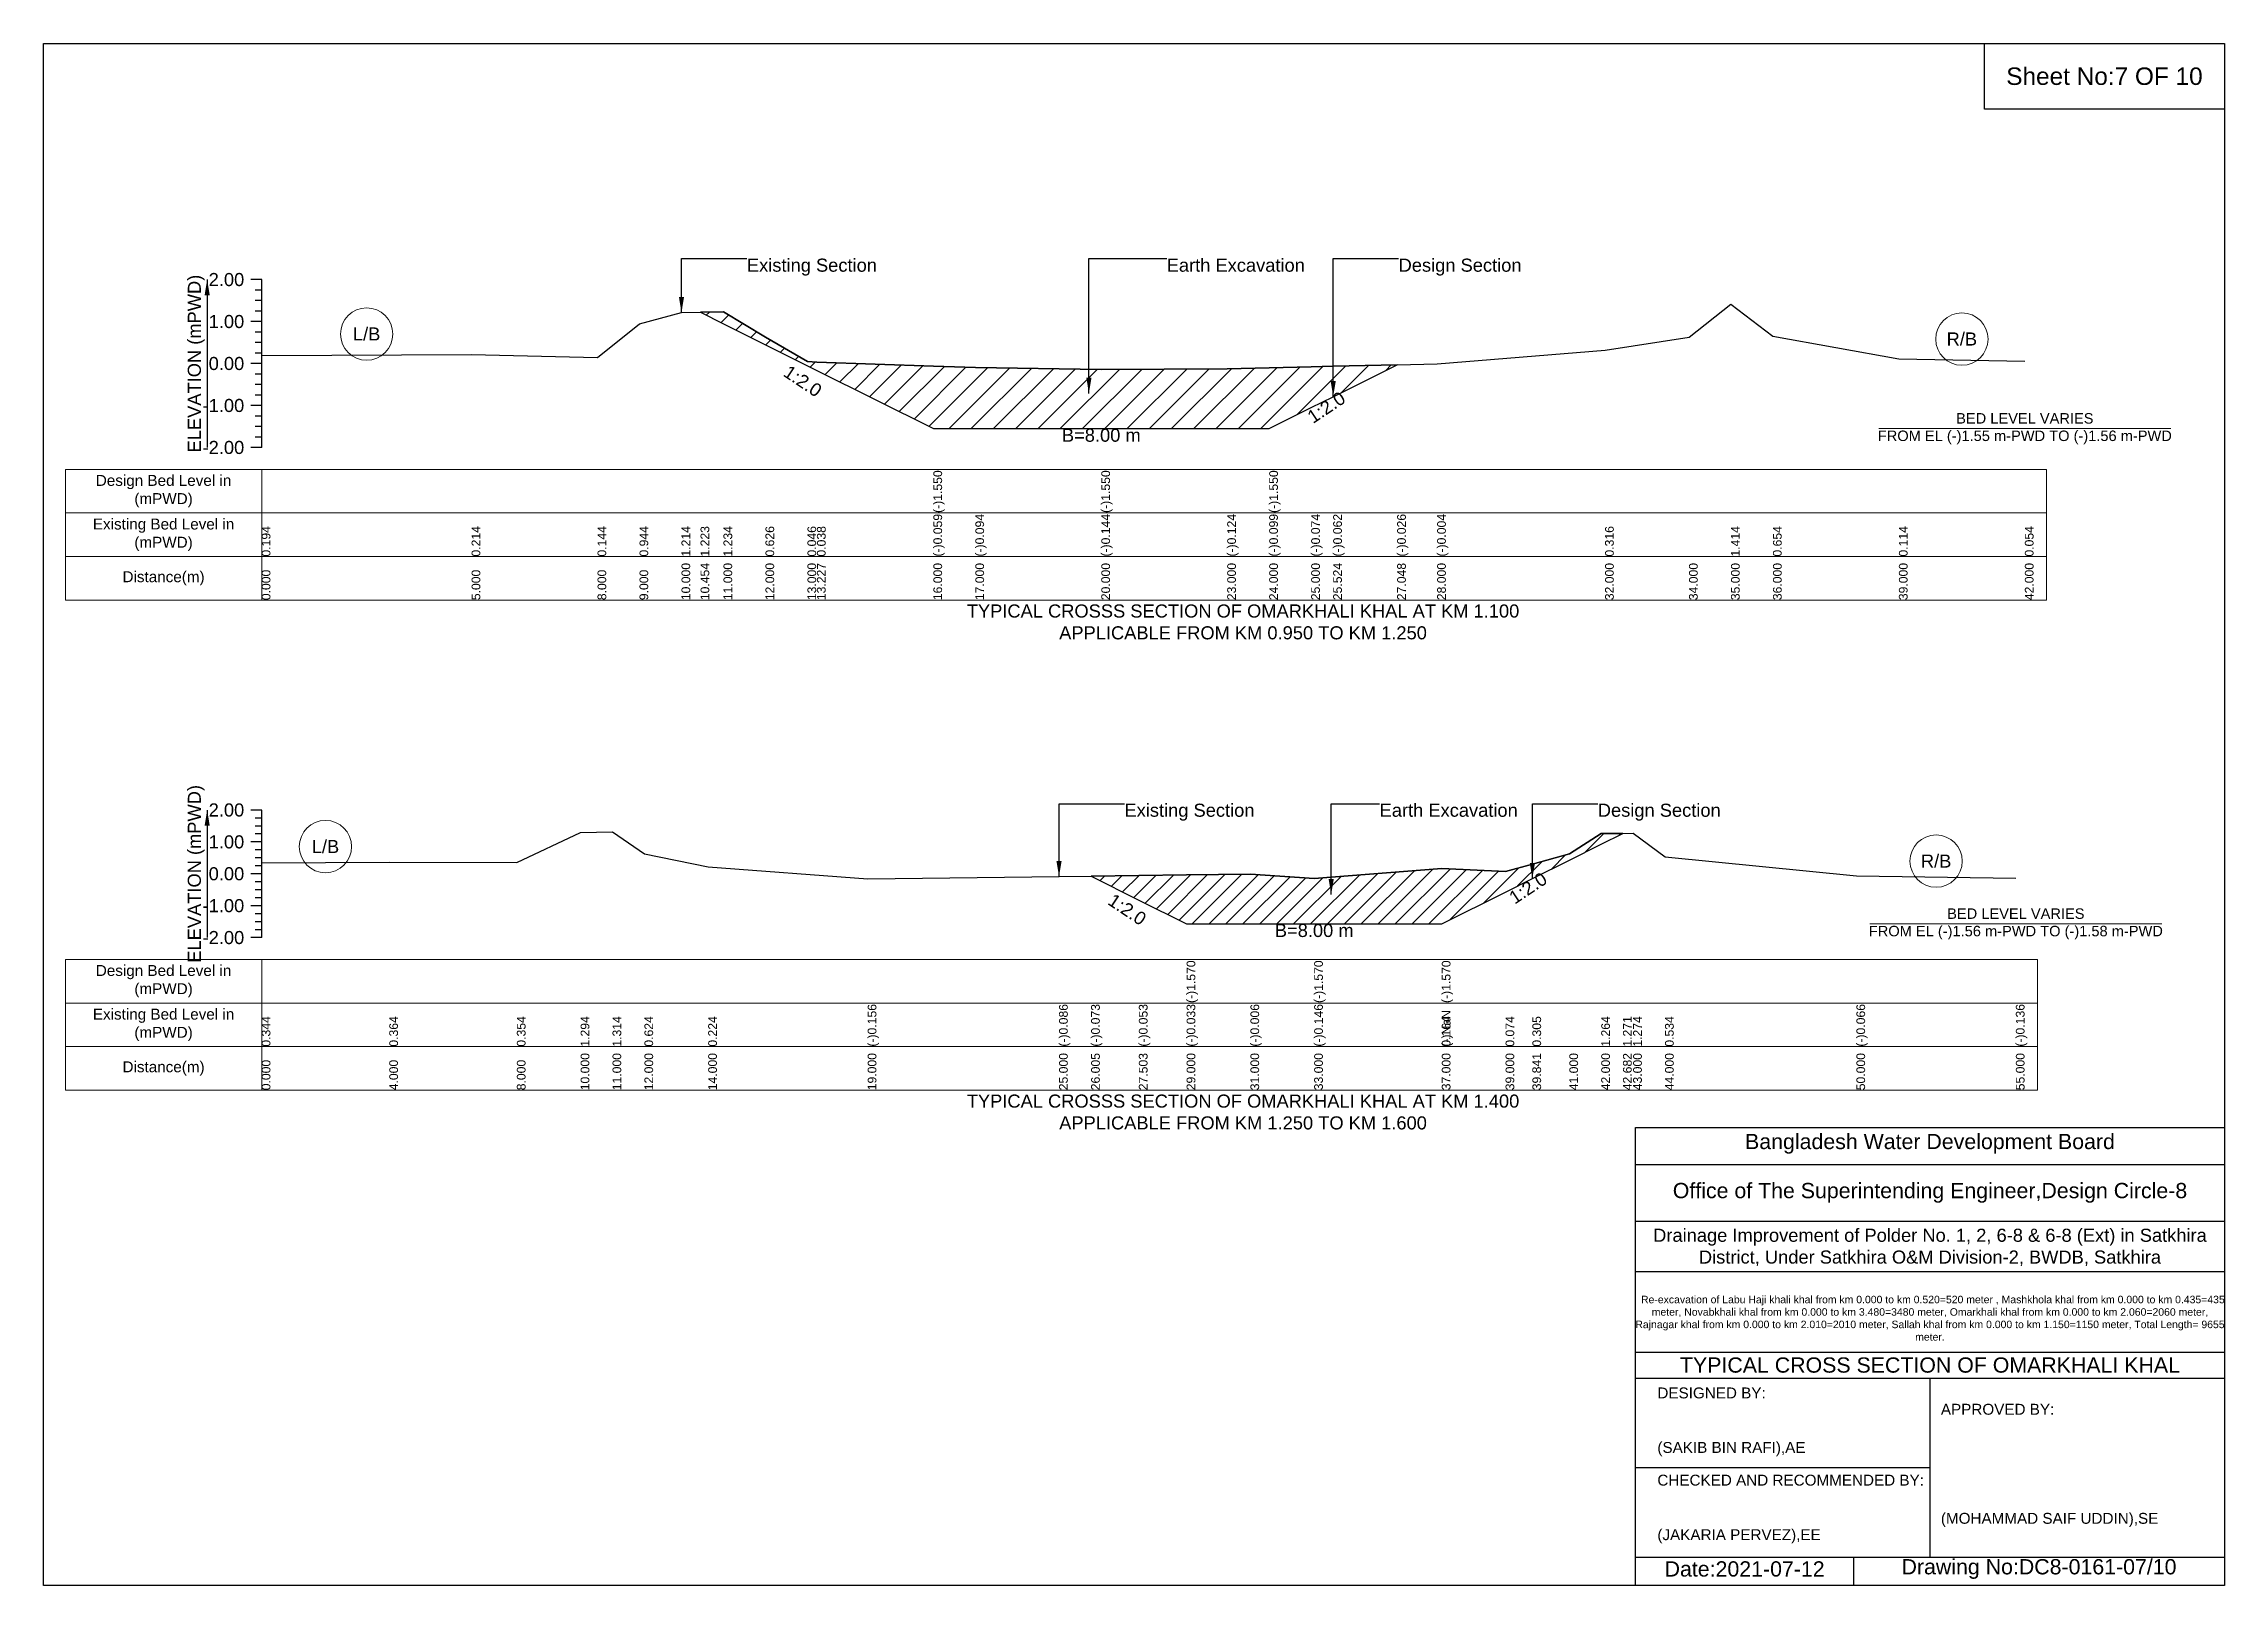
# Model space of a CAD drawing. Header units: inches. Extents: x 91000 to 648000, y -5656 to 141.
# Drawn here: x 430000 to 438000, y -5656 to 0 of the extents above; entities that cross this region are included whole.
import ezdxf

# ---------------------------------------------------------------- set-up
doc = ezdxf.new("R2010")
doc.units = ezdxf.units.IN
doc.header["$LTSCALE"] = 7
doc.header["$MEASUREMENT"] = 0
for name, color, linetype, lineweight in [('Cross section Data Border', 7, 'Continuous', 9), ('Cross Section Labels', 7, 'Continuous', 9), ('Existing_Bed_Level for Xsection', 7, 'Continuous', 25)]:
    doc.layers.add(name, color=color, linetype=linetype, lineweight=lineweight)
doc.styles.get("Standard").update_dxf_attribs({"font": 'arial.ttf'})
doc.dimstyles.get("Standard").update_dxf_attribs({"dimtxt": 0.18, "dimasz": 0.18, "dimexe": 0.18, "dimexo": 0.0625, "dimgap": 0.09, "dimtad": 0, "dimtih": 1, "dimtoh": 1, "dimdec": 4, "dimzin": 0, "dimdsep": 46, "dimtxsty": 'Standard', "dimcen": 0.09, "dimadec": 0, "dimazin": 0, "dimtfac": 1, "dimtdec": 4, "dimtofl": 0, "dimtmove": 0, "dimatfit": 3, "dimfxl": 1, "dimtolj": 1, "dimtzin": 0, "dimarcsym": 0})

msp = doc.modelspace()

# ---------------------------------------------------------------- texts
at = {"attachment_point": 5}
for s, insert, char_height in [('Sheet No:7 OF 10', (437560, -120), 64), ('Bangladesh Water Development Board', (436920, -4036), 56), ('Office of The Superintending Engineer,Design Circle-8', (436920, -4216), 56)]:
    msp.add_mtext(s, dxfattribs=dict(at, insert=insert, char_height=char_height))
for s, insert, char_height, width, attachment_point in [('Drainage Improvement of Polder No. 1, 2, 6-8 & 6-8 (Ext) in Satkhira District, Under Satkhira O&M Division-2, BWDB, Satkhira', (436920, -4416), 48, 2240, 5), ('  Re-excavation of Labu Haji khali khal from km 0.000 to km 0.520=520 meter , Mashkhola khal from km 0.000 to km 0.435=435 meter, Novabkhali khal from km 0.000 to km 3.480=3480 meter, Omarkhali khal from km 0.000 to km 2.060=2060 meter, Rajnagar khal from km 0.000 to km 2.010=2010 meter, Sallah khal from km 0.000 to km 1.150=1150 meter, Total Length= 9655 meter. ', (436920, -4676), 27.4148, 2160, 5), ('TYPICAL CROSS SECTION OF OMARKHALI KHAL', (436920, -4848), 56, 2240, 5), ('DESIGNED BY:^J^J^J(SAKIB BIN RAFI),AE', (435920, -5056), 40, 1120, 4), ('APPROVED BY:^J^J^J^J^J^J(MOHAMMAD SAIF UDDIN),SE', (436960, -5216), 40, 1120, 4), ('CHECKED AND RECOMMENDED BY:^J^J^J(JAKARIA PERVEZ),EE', (435920, -5376), 40, 1120, 4), ('Date:2021-07-12', (436240, -5596), 56, 1120, 5), ('Drawing No:DC8-0161-07/10', (437320, -5596), 56, 1760, 5)]:
    msp.add_mtext(s, dxfattribs=dict(insert=insert, char_height=char_height, width=width, attachment_point=attachment_point))
at = {"layer": 'Cross section Data Border', "char_height": 40, "width": 640, "attachment_point": 5}
for s, insert in [('Design Bed Level in (mPWD)', (430440, -1641.8)), ('Existing Bed Level in (mPWD)', (430440, -1801.8)), ('Distance(m)', (430440, -1961.8)), ('Design Bed Level in (mPWD)', (430440, -3439.7)), ('Existing Bed Level in (mPWD)', (430440, -3599.7)), ('Distance(m)', (430440, -3759.7))]:
    msp.add_mtext(s, dxfattribs=dict(at, insert=insert))
at = {"layer": 'Cross Section Labels'}
for s, insert, char_height, attachment_point in [('Existing Section', (432580, -788.8), 48, 1), ('Earth Excavation', (434120, -788.8), 48, 1), ('Design Section', (434970.7, -788.8), 48, 1), ('L/B', (431185, -1065.4), 48, 5), ('R/B', (437037, -1083.9), 48, 5), ('BED LEVEL VARIES ^JFROM EL (-)1.55 m-PWD TO (-)1.56 m-PWD', (437268, -1412.5), 38.4, 5), ('B=8.00 m', (433880, -1412.5), 48, 2), ('TYPICAL CROSSS SECTION OF OMARKHALI KHAL AT KM 1.100^JAPPLICABLE FROM KM 0.950 TO KM 1.250', (434400, -2121.8), 48, 5), ('Existing Section', (433965, -2788.3), 48, 1), ('Earth Excavation', (434901, -2788.3), 48, 1), ('Design Section', (435701.4, -2788.3), 48, 1), ('L/B', (431034, -2945.8), 48, 5), ('R/B', (436942.5, -2999.1), 48, 5), ('BED LEVEL VARIES ^JFROM EL (-)1.56 m-PWD TO (-)1.58 m-PWD', (437235, -3229.4), 38.4, 5), ('B=8.00 m', (434661, -3229.4), 48, 2), ('TYPICAL CROSSS SECTION OF OMARKHALI KHAL AT KM 1.400^JAPPLICABLE FROM KM 1.250 TO KM 1.600', (434400, -3919.7), 48, 5)]:
    msp.add_mtext(s, dxfattribs=dict(at, insert=insert, char_height=char_height, attachment_point=attachment_point))
at = {"layer": 'Cross Section Labels', "char_height": 48, "attachment_point": 2}
for insert, rotation in [((432798.4, -1218.2), 326.30993), ((434692.2, -1314.4), 33.69007), ((435432.1, -3077.9), 33.69007), ((433988.6, -3156.5), 326.30993)]:
    msp.add_mtext('1:2.0', dxfattribs=dict(at, insert=insert, rotation=rotation))
at = {"layer": 'Existing_Bed_Level for Xsection', "rotation": 90}
for s, insert, char_height, attachment_point in [('ELEVATION (mPWD)', (430560, -1173.8), 48, 5), ('(-)1.550', (433264, -1721.8), 32, 1), ('(-)1.550', (433880, -1721.8), 32, 1), ('(-)1.550', (434496, -1721.8), 32, 1), ('(-)0.059', (433264, -1881.8), 32, 1), ('(-)0.059', (433264, -1881.8), 32, 1), ('(-)0.059', (433264, -1881.8), 32, 1), ('(-)0.094', (433418, -1881.8), 32, 1), ('(-)0.144', (433880, -1881.8), 32, 1), ('(-)0.144', (433880, -1881.8), 32, 1), ('(-)0.144', (433880, -1881.8), 32, 1), ('(-)0.124', (434342, -1881.8), 32, 1), ('(-)0.099', (434496, -1881.8), 32, 1), ('(-)0.099', (434496, -1881.8), 32, 1), ('(-)0.099', (434496, -1881.8), 32, 1), ('(-)0.074', (434650, -1881.8), 32, 1), ('(-)0.062', (434730.7, -1881.8), 32, 1), ('(-)0.026', (434965.3, -1881.8), 32, 1), ('(-)0.004', (435112, -1881.8), 32, 1), ('0.194', (430800, -1881.8), 32, 1), ('0.214', (431570, -1881.8), 32, 1), ('0.144', (432032, -1881.8), 32, 1), ('0.944', (432186, -1881.8), 32, 1), ('1.214', (432340, -1881.8), 32, 1), ('1.223', (432409.9, -1881.8), 32, 1), ('1.234', (432494, -1881.8), 32, 1), ('0.626', (432648, -1881.8), 32, 1), ('0.626', (432648, -1881.8), 32, 1), ('0.046', (432802, -1881.8), 32, 1), ('0.038', (432836.9, -1881.8), 32, 1), ('0.316', (435728, -1881.8), 32, 1), ('1.414', (436190, -1881.8), 32, 1), ('0.654', (436344, -1881.8), 32, 1), ('0.114', (436806, -1881.8), 32, 1), ('0.054', (437268, -1881.8), 32, 1), ('10.000', (432340, -2041.8), 32, 1), ('10.454', (432409.9, -2041.8), 32, 1), ('11.000', (432494, -2041.8), 32, 1), ('12.000', (432648, -2041.8), 32, 1), ('13.000', (432802, -2041.8), 32, 1), ('13.227', (432836.9, -2041.8), 32, 1), ('16.000', (433264, -2041.8), 32, 1), ('16.000', (433264, -2041.8), 32, 1), ('16.000', (433264, -2041.8), 32, 1), ('17.000', (433418, -2041.8), 32, 1), ('20.000', (433880, -2041.8), 32, 1), ('20.000', (433880, -2041.8), 32, 1), ('20.000', (433880, -2041.8), 32, 1), ('23.000', (434342, -2041.8), 32, 1), ('24.000', (434496, -2041.8), 32, 1), ('24.000', (434496, -2041.8), 32, 1), ('24.000', (434496, -2041.8), 32, 1), ('25.000', (434650, -2041.8), 32, 1), ('25.524', (434730.7, -2041.8), 32, 1), ('27.048', (434965.3, -2041.8), 32, 1), ('28.000', (435112, -2041.8), 32, 1), ('32.000', (435728, -2041.8), 32, 1), ('34.000', (436036, -2041.8), 32, 1), ('35.000', (436190, -2041.8), 32, 1), ('36.000', (436344, -2041.8), 32, 1), ('39.000', (436806, -2041.8), 32, 1), ('42.000', (437268, -2041.8), 32, 1), ('0.000', (430800, -2041.8), 32, 1), ('5.000', (431570, -2041.8), 32, 1), ('8.000', (432032, -2041.8), 32, 1), ('9.000', (432186, -2041.8), 32, 1), ('ELEVATION (mPWD)', (430560, -3045.7), 48, 5), ('(-)1.570', (434193, -3519.7), 32, 1), ('(-)1.570', (434661, -3519.7), 32, 1), ('(-)1.570', (435129, -3519.7), 32, 1), ('0.344', (430800, -3679.7), 32, 1), ('0.364', (431268, -3679.7), 32, 1), ('0.354', (431736, -3679.7), 32, 1), ('1.294', (431970, -3679.7), 32, 1), ('1.314', (432087, -3679.7), 32, 1), ('0.624', (432204, -3679.7), 32, 1), ('0.624', (432204, -3679.7), 32, 1), ('0.224', (432438, -3679.7), 32, 1), ('(-)0.156', (433023, -3679.7), 32, 1), ('(-)0.086', (433725, -3679.7), 32, 1), ('(-)0.073', (433842.6, -3679.7), 32, 1), ('(-)0.053', (434017.8, -3679.7), 32, 1), ('(-)0.033', (434193, -3679.7), 32, 1), ('(-)0.033', (434193, -3679.7), 32, 1), ('(-)0.033', (434193, -3679.7), 32, 1), ('(-)0.006', (434427, -3679.7), 32, 1), ('(-)0.146', (434661, -3679.7), 32, 1), ('(-)0.146', (434661, -3679.7), 32, 1), ('(-)0.146', (434661, -3679.7), 32, 1), ('(-)NaN', (435129, -3679.7), 32, 1), ('0.164', (435129, -3679.7), 32, 1), ('0.164', (435129, -3679.7), 32, 1), ('0.074', (435363, -3679.7), 32, 1), ('0.305', (435461.4, -3679.7), 32, 1), ('1.264', (435714, -3679.7), 32, 1), ('1.271', (435793.8, -3679.7), 32, 1), ('1.274', (435831, -3679.7), 32, 1), ('0.534', (435948, -3679.7), 32, 1), ('(-)0.066', (436650, -3679.7), 32, 1), ('(-)0.136', (437235, -3679.7), 32, 1), ('0.000', (430800, -3839.7), 32, 1), ('4.000', (431268, -3839.7), 32, 1), ('8.000', (431736, -3839.7), 32, 1), ('10.000', (431970, -3839.7), 32, 1), ('11.000', (432087, -3839.7), 32, 1), ('12.000', (432204, -3839.7), 32, 1), ('14.000', (432438, -3839.7), 32, 1), ('19.000', (433023, -3839.7), 32, 1), ('25.000', (433725, -3839.7), 32, 1), ('26.005', (433842.6, -3839.7), 32, 1), ('27.503', (434017.8, -3839.7), 32, 1), ('29.000', (434193, -3839.7), 32, 1), ('29.000', (434193, -3839.7), 32, 1), ('29.000', (434193, -3839.7), 32, 1), ('31.000', (434427, -3839.7), 32, 1), ('33.000', (434661, -3839.7), 32, 1), ('33.000', (434661, -3839.7), 32, 1), ('33.000', (434661, -3839.7), 32, 1), ('37.000', (435129, -3839.7), 32, 1), ('37.000', (435129, -3839.7), 32, 1), ('37.000', (435129, -3839.7), 32, 1), ('39.000', (435363, -3839.7), 32, 1), ('39.841', (435461.4, -3839.7), 32, 1), ('41.000', (435597, -3839.7), 32, 1), ('42.000', (435714, -3839.7), 32, 1), ('42.682', (435793.8, -3839.7), 32, 1), ('43.000', (435831, -3839.7), 32, 1), ('44.000', (435948, -3839.7), 32, 1), ('50.000', (436650, -3839.7), 32, 1), ('55.000', (437235, -3839.7), 32, 1)]:
    msp.add_mtext(s, dxfattribs=dict(at, insert=insert, char_height=char_height, attachment_point=attachment_point))
at = {"layer": 'Existing_Bed_Level for Xsection', "char_height": 48, "attachment_point": 6}
for s, insert in [('2.00', (430736, -865.8)), ('1.00', (430736, -1019.8)), ('0.00', (430736, -1173.8)), ('-1.00', (430736, -1327.8)), ('-2.00', (430736, -1481.8)), ('2.00', (430736, -2811.7)), ('1.00', (430736, -2928.7)), ('0.00', (430736, -3045.7)), ('-1.00', (430736, -3162.7)), ('-2.00', (430736, -3279.7))]:
    msp.add_mtext(s, dxfattribs=dict(at, insert=insert))

# ---------------------------------------------------------------- hatches: boundary and pattern name
at = {"layer": 'Existing_Bed_Level for Xsection'}
h = msp.add_hatch(dxfattribs=at)
h.set_pattern_fill('ANSI31', color=256, scale=462, style=0)
h.paths.add_polyline_path([(432409.9, -985.5), (432494, -1027.5), (432648, -1104.5), (432802, -1181.5), (432836.9, -1199), (433264, -1412.5), (433418, -1412.5), (433880, -1412.5), (434342, -1412.5), (434496, -1412.5), (434650, -1335.5), (434730.7, -1295.2), (434965.3, -1177.9), (434730.7, -1183.3), (434650, -1185.2), (434496, -1189.1), (434342, -1192.9), (433880, -1196), (433418, -1188.3), (433264, -1182.9), (432836.9, -1168), (432802, -1166.7), (432648, -1077.4), (432494, -983.8)])
h = msp.add_hatch(dxfattribs=at)
h.set_pattern_fill('ANSI31', color=256, scale=351, style=0)
h.paths.add_polyline_path([(433842.6, -3054.2), (434017.8, -3141.8), (434193, -3229.4), (434427, -3229.4), (434661, -3229.4), (435129, -3229.4), (435363, -3112.4), (435461.4, -3063.3), (435597, -2995.4), (435714, -2936.9), (435793.8, -2897.1), (435714, -2897.9), (435597, -2972.7), (435461.4, -3010), (435363, -3037.1), (435129, -3026.6), (434661, -3062.8), (434427, -3046.4), (434193, -3049.6), (434017.8, -3051.9)])

# ---------------------------------------------------------------- linework, layer by layer
for points in [[(430000, 0), (438000, 0), (438000, -5656), (430000, -5656)], [(437120, 0), (438000, 0), (438000, -240), (437120, -240)]]:
    msp.add_lwpolyline(points, close=True)
for points in [[(435840, -5656), (435840, -3976), (438000, -3976)], [(435840, -4112), (438000, -4112)], [(435840, -4320), (438000, -4320)], [(435840, -4504), (438000, -4504)], [(435840, -4800), (438000, -4800)], [(435840, -4896), (438000, -4896)], [(436920, -4896), (436920, -5552)], [(435840, -5224), (436920, -5224)], [(435840, -5552), (438000, -5552)], [(436640, -5552), (436640, -5656)]]:
    msp.add_lwpolyline(points)
at = {"layer": 'Cross section Data Border'}
for points in [[(430080, -1561.8), (437348, -1561.8), (437348, -2041.8), (430080, -2041.8)], [(430080, -3359.7), (437315, -3359.7), (437315, -3839.7), (430080, -3839.7)]]:
    msp.add_lwpolyline(points, close=True, dxfattribs=at)
for points in [[(430800, -1561.8), (430800, -2041.8)], [(430080, -1721.8), (437348, -1721.8)], [(430080, -1881.8), (437348, -1881.8)], [(430800, -3359.7), (430800, -3839.7)], [(430080, -3519.7), (437315, -3519.7)], [(430080, -3679.7), (437315, -3679.7)]]:
    msp.add_lwpolyline(points, dxfattribs=at)
at = {"layer": 'Cross Section Labels'}
for points in [[(436732.2, -1412.5), (437803.8, -1412.5)], [(436699.2, -3229.4), (437770.8, -3229.4)]]:
    msp.add_lwpolyline(points, dxfattribs=at)
for centre in [(431185, -1065.4), (437037, -1083.9), (431034, -2945.8), (436942.5, -2999.1)]:
    msp.add_circle(centre, 96, dxfattribs=at)
at = {"layer": 'Existing_Bed_Level for Xsection'}
for points in [[(430800, -865.8), (430760, -865.8)], [(430800, -1481.8), (430800, -1327.8), (430800, -1173.8), (430800, -1019.8), (430800, -865.8)], [(430800, -904.3), (430776, -904.3)], [(430800, -942.8), (430776, -942.8)], [(430800, -1143.9), (431570, -1140.9), (432032, -1151.6), (432186, -1028.4), (432340, -986.9), (432409.9, -985.5), (432494, -983.8), (432648, -1077.4), (432802, -1166.7), (432836.9, -1168), (433264, -1182.9), (433264, -1182.9), (433418, -1188.3), (433880, -1196), (433880, -1196), (434342, -1192.9), (434496, -1189.1), (434496, -1189.1), (434650, -1185.2), (434730.7, -1183.3), (434965.3, -1177.9), (435112, -1174.4), (435728, -1125.2), (436036, -1077.4), (436190, -956.1), (436344, -1073.1), (436806, -1156.3), (437268, -1165.5)], [(430800, -1019.8), (430760, -1019.8)], [(430800, -981.3), (430776, -981.3)], [(430800, -1058.3), (430776, -1058.3)], [(430800, -1096.8), (430776, -1096.8)], [(430800, -1173.8), (430760, -1173.8)], [(430800, -1135.3), (430776, -1135.3)], [(430800, -1212.3), (430776, -1212.3)], [(430800, -1250.8), (430776, -1250.8)], [(430800, -1327.8), (430760, -1327.8)], [(430800, -1289.3), (430776, -1289.3)], [(430800, -1366.3), (430776, -1366.3)], [(430800, -1404.8), (430776, -1404.8)], [(430800, -1481.8), (430760, -1481.8)], [(430800, -1443.3), (430776, -1443.3)], [(430800, -2811.7), (430760, -2811.7)], [(430800, -2841), (430776, -2841)], [(430800, -2870.2), (430776, -2870.2)], [(430800, -3279.7), (430800, -3162.7), (430800, -3045.7), (430800, -2928.7), (430800, -2811.7)], [(430800, -2928.7), (430760, -2928.7)], [(430800, -2899.5), (430776, -2899.5)], [(430800, -2958), (430776, -2958)], [(430800, -3005.5), (431268, -3003.2), (431736, -3004.3), (431970, -2894.3), (432087, -2892), (432204, -2972.7), (432438, -3019.5), (433023, -3064), (433725, -3055.8), (433842.6, -3054.2), (434017.8, -3051.9), (434193, -3049.6), (434193, -3049.6), (434427, -3046.4), (434661, -3062.8), (434661, -3062.8), (435129, -3026.6), (435129, -3026.6), (435363, -3037.1), (435461.4, -3010), (435597, -2972.7), (435714, -2897.9), (435793.8, -2897.1), (435831, -2896.7), (435948, -2983.3), (436650, -3053.5), (437235, -3061.7)], [(430800, -2987.2), (430776, -2987.2)], [(430800, -3016.5), (430776, -3016.5)], [(430800, -3045.7), (430760, -3045.7)], [(430800, -3075), (430776, -3075)], [(430800, -3104.2), (430776, -3104.2)], [(430800, -3162.7), (430760, -3162.7)], [(430800, -3133.5), (430776, -3133.5)], [(430800, -3192), (430776, -3192)], [(430800, -3279.7), (430760, -3279.7)], [(430800, -3221.2), (430776, -3221.2)], [(430800, -3250.5), (430776, -3250.5)]]:
    msp.add_lwpolyline(points, dxfattribs=at)
for points in [[(432409.9, -985.5), (432409.9, -985.5), (432494, -1027.5), (432648, -1104.5), (432802, -1181.5), (432836.9, -1199), (433264, -1412.5), (433264, -1412.5), (433418, -1412.5), (433880, -1412.5), (433880, -1412.5), (434342, -1412.5), (434496, -1412.5), (434496, -1412.5), (434650, -1335.5), (434730.7, -1295.2), (434965.3, -1177.9), (434965.3, -1177.9), (434965.3, -1177.9), (434730.7, -1183.3), (434650, -1185.2), (434496, -1189.1), (434496, -1189.1), (434342, -1192.9), (433880, -1196), (433880, -1196), (433418, -1188.3), (433264, -1182.9), (433264, -1182.9), (432836.9, -1168), (432802, -1166.7), (432648, -1077.4), (432494, -983.8), (432409.9, -985.5)], [(433842.6, -3054.2), (434017.8, -3141.8), (434193, -3229.4), (434193, -3229.4), (434427, -3229.4), (434661, -3229.4), (434661, -3229.4), (435129, -3229.4), (435129, -3229.4), (435363, -3112.4), (435461.4, -3063.3), (435597, -2995.4), (435714, -2936.9), (435793.8, -2897.1), (435793.8, -2897.1), (435793.8, -2897.1), (435714, -2897.9), (435597, -2972.7), (435461.4, -3010), (435363, -3037.1), (435129, -3026.6), (435129, -3026.6), (434661, -3062.8), (434661, -3062.8), (434427, -3046.4), (434193, -3049.6), (434193, -3049.6), (434017.8, -3051.9)]]:
    msp.add_lwpolyline(points, close=True, dxfattribs=at)

msp.set_redraw_order([(e.dxf.handle, doc.entitydb.next_handle()) for e in msp.query("TEXT MTEXT ATTDEF DIMENSION ARC_DIMENSION")])  # texts and dimensions are drawn at this point

# ---------------------------------------------------------------- leaders
at = {"layer": 'Cross Section Labels', "annotation_type": 0, "has_hookline": 1, "hookline_direction": 0}
for points, text_width in [([(432340, -986.9), (432340, -788.8), (432579.9, -788.8)], 467.2), ([(433834.6, -1283.2), (433834.6, -788.8), (434119.9, -788.8)], 497), ([(434730.7, -1295.2), (434730.7, -788.8), (434970.6, -788.8)], 441.2), ([(433725, -3055.8), (433725, -2788.3), (433964.9, -2788.3)], 467.2), ([(434723.4, -3122), (434723.4, -2788.3), (434900.9, -2788.3)], 497), ([(435461.4, -3063.3), (435461.4, -2788.3), (435701.3, -2788.3)], 441.2)]:
    msp.add_leader(points, dimstyle='Standard', override={"dimasz": 57.6}, dxfattribs=dict(at, text_width=text_width))
at = {"layer": 'Existing_Bed_Level for Xsection'}
for points in [[(430600, -865.8), (430600, -1481.8)], [(430600, -2811.7), (430600, -3279.7)]]:
    msp.add_leader(points, dimstyle='Standard', override={"dimasz": 57.6}, dxfattribs=at)

doc.saveas('drawing.dxf')
